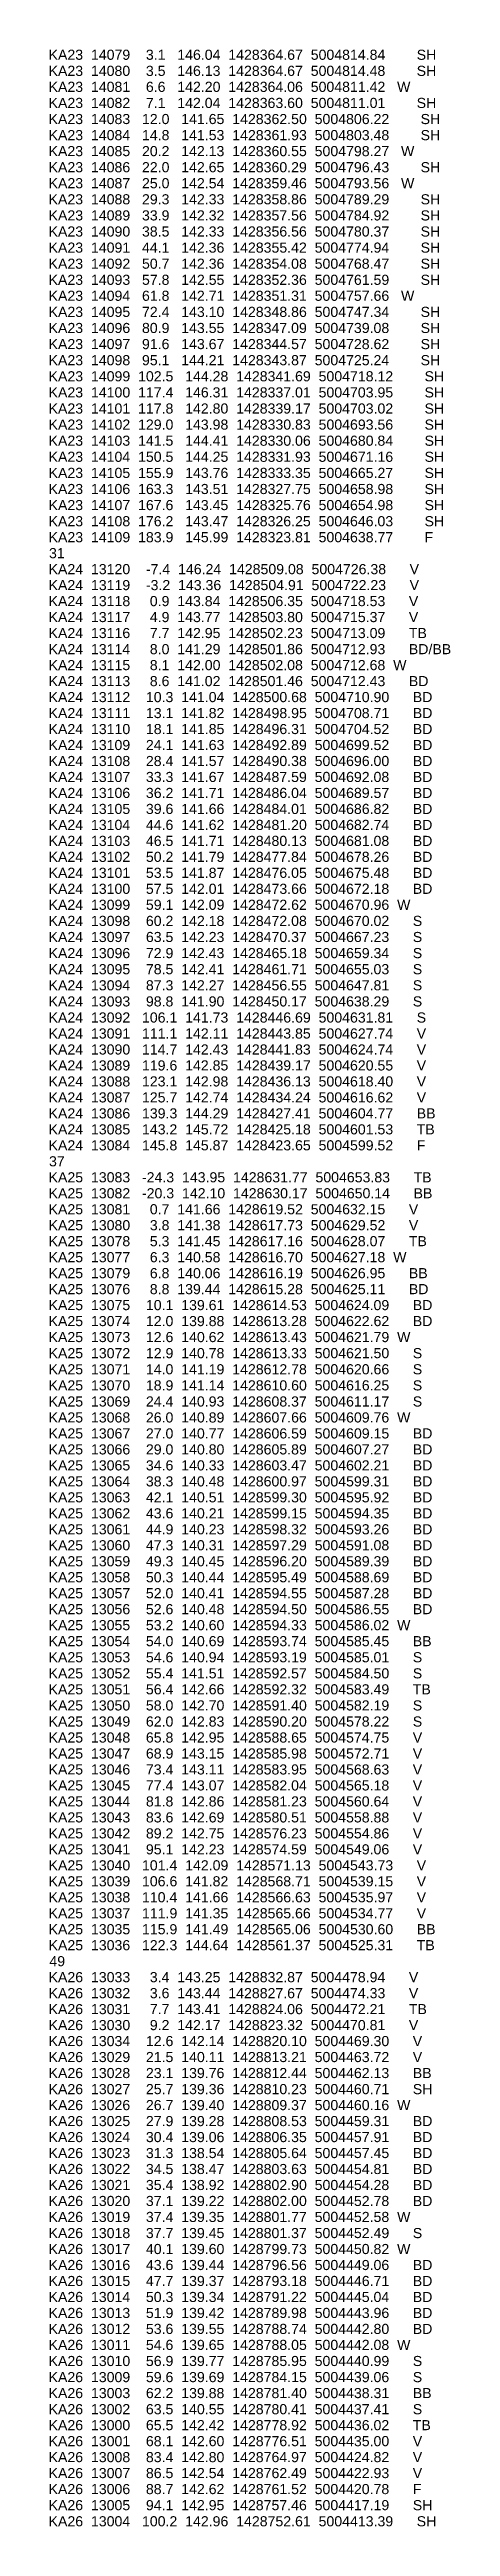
# Model space of a CAD drawing. Header units: millimetres. Extents: x -5342268 to 3537477, y -592557 to 852398.
# Drawn here: x -463558 to -443722, y 337402 to 459932 of the extents above; entities that cross this region are included whole.
import ezdxf

# ---------------------------------------------------------------- set-up
doc = ezdxf.new("R2010")
doc.units = ezdxf.units.MM
doc.layers.get('0').update_dxf_attribs({"lineweight": 0})
doc.styles.get("Standard").update_dxf_attribs({"font": 'arial.ttf'})

msp = doc.modelspace()

# ---------------------------------------------------------------- texts
at = {"color": 40, "true_color": 0xf8d731}
for s, p in [('KA23  14079    3.1   146.04  1428364.67  5004814.84        SH', (-463605, 459424)), ('KA23  14080    3.5   146.13  1428364.67  5004814.48        SH', (-463605, 458628)), ('KA23  14081    6.6   142.20  1428364.06  5004811.42   W', (-463605, 457837)), ('KA23  14082    7.1   142.04  1428363.60  5004811.01        SH', (-463605, 457041)), ('KA23  14083   12.0   141.65  1428362.50  5004806.22        SH', (-463605, 456244)), ('KA23  14084   14.8   141.53  1428361.93  5004803.48        SH', (-463605, 455448)), ('KA23  14085   20.2   142.13  1428360.55  5004798.27   W', (-463605, 454657)), ('KA23  14086   22.0   142.65  1428360.29  5004796.43        SH', (-463605, 453861)), ('KA23  14087   25.0   142.54  1428359.46  5004793.56   W', (-463605, 453070)), ('KA23  14088   29.3   142.33  1428358.86  5004789.29        SH', (-463605, 452274)), ('KA23  14089   33.9   142.32  1428357.56  5004784.92        SH', (-463605, 451477)), ('KA23  14090   38.5   142.33  1428356.56  5004780.37        SH', (-463605, 450681)), ('KA23  14091   44.1   142.36  1428355.42  5004774.94        SH', (-463605, 449884)), ('KA23  14092   50.7   142.36  1428354.08  5004768.47        SH', (-463605, 449088)), ('KA23  14093   57.8   142.55  1428352.36  5004761.59        SH', (-463605, 448291)), ('KA23  14094   61.8   142.71  1428351.31  5004757.66   W', (-463605, 447501)), ('KA23  14095   72.4   143.10  1428348.86  5004747.34        SH', (-463605, 446704)), ('KA23  14096   80.9   143.55  1428347.09  5004739.08        SH', (-463605, 445908)), ('KA23  14097   91.6   143.67  1428344.57  5004728.62        SH', (-463605, 445111)), ('KA23  14098   95.1   144.21  1428343.87  5004725.24        SH', (-463605, 444315)), ('KA23  14099  102.5   144.28  1428341.69  5004718.12        SH', (-463605, 443518)), ('KA23  14100  117.4   146.31  1428337.01  5004703.95        SH', (-463605, 442722)), ('KA23  14101  117.8   142.80  1428339.17  5004703.02        SH', (-463605, 441925)), ('KA23  14102  129.0   143.98  1428330.83  5004693.56        SH', (-463605, 441129)), ('KA23  14103  141.5   144.41  1428330.06  5004680.84        SH', (-463605, 440332)), ('KA23  14104  150.5   144.25  1428331.93  5004671.16        SH', (-463605, 439536)), ('KA23  14105  155.9   143.76  1428333.35  5004665.27        SH', (-463605, 438739)), ('KA23  14106  163.3   143.51  1428327.75  5004658.98        SH', (-463605, 437942)), ('KA23  14107  167.6   143.45  1428325.76  5004654.98        SH', (-463605, 437146)), ('KA23  14108  176.2   143.47  1428326.25  5004646.03        SH', (-463605, 436349)), ('31', (-463584, 434769)), ('KA23  14109  183.9   145.99  1428323.81  5004638.77        F', (-463605, 435559)), ('KA24  13120    -7.4  146.24  1428509.08  5004726.38      V', (-463605, 433978)), ('KA24  13119    -3.2  143.36  1428504.91  5004722.23      V', (-463605, 433188)), ('KA24  13118     0.9  143.84  1428506.35  5004718.53      V', (-463605, 432397)), ('KA24  13117     4.9  143.77  1428503.80  5004715.37      V', (-463605, 431607)), ('KA24  13116     7.7  142.95  1428502.23  5004713.09      TB', (-463605, 430817)), ('KA24  13114     8.0  141.29  1428501.86  5004712.93      BD/BB', (-463605, 430020)), ('KA24  13115     8.1  142.00  1428502.08  5004712.68  W', (-463605, 429230)), ('KA24  13113     8.6  141.02  1428501.46  5004712.43      BD', (-463605, 428439)), ('KA24  13112    10.3  141.04  1428500.68  5004710.90      BD', (-463605, 427649)), ('KA24  13111    13.1  141.82  1428498.95  5004708.71      BD', (-463605, 426859)), ('KA24  13110    18.1  141.85  1428496.31  5004704.52      BD', (-463605, 426068)), ('KA24  13109    24.1  141.63  1428492.89  5004699.52      BD', (-463605, 425278)), ('KA24  13108    28.4  141.57  1428490.38  5004696.00      BD', (-463605, 424487)), ('KA24  13107    33.3  141.67  1428487.59  5004692.08      BD', (-463605, 423697)), ('KA24  13106    36.2  141.71  1428486.04  5004689.57      BD', (-463605, 422907)), ('KA24  13105    39.6  141.66  1428484.01  5004686.82      BD', (-463605, 422116)), ('KA24  13104    44.6  141.62  1428481.20  5004682.74      BD', (-463605, 421326)), ('KA24  13103    46.5  141.71  1428480.13  5004681.08      BD', (-463605, 420535)), ('KA24  13102    50.2  141.79  1428477.84  5004678.26      BD', (-463605, 419745)), ('KA24  13101    53.5  141.87  1428476.05  5004675.48      BD', (-463605, 418955)), ('KA24  13100    57.5  142.01  1428473.66  5004672.18      BD', (-463605, 418164)), ('KA24  13099    59.1  142.09  1428472.62  5004670.96  W', (-463605, 417374)), ('KA24  13098    60.2  142.18  1428472.08  5004670.02      S', (-463605, 416577)), ('KA24  13097    63.5  142.23  1428470.37  5004667.23      S', (-463605, 415781)), ('KA24  13096    72.9  142.43  1428465.18  5004659.34      S', (-463605, 414984)), ('KA24  13095    78.5  142.41  1428461.71  5004655.03      S', (-463605, 414188)), ('KA24  13094    87.3  142.27  1428456.55  5004647.81      S', (-463605, 413391)), ('KA24  13093    98.8  141.90  1428450.17  5004638.29      S', (-463605, 412595)), ('KA24  13092   106.1  141.73  1428446.69  5004631.81      S', (-463605, 411798)), ('KA24  13091   111.1  142.11  1428443.85  5004627.74      V', (-463605, 411008)), ('KA24  13090   114.7  142.43  1428441.83  5004624.74      V', (-463605, 410217)), ('KA24  13089   119.6  142.85  1428439.17  5004620.55      V', (-463605, 409427)), ('KA24  13088   123.1  142.98  1428436.13  5004618.40      V', (-463605, 408637)), ('KA24  13087   125.7  142.74  1428434.24  5004616.62      V', (-463605, 407846)), ('KA24  13086   139.3  144.29  1428427.41  5004604.77      BB', (-463605, 407056)), ('KA24  13085   143.2  145.72  1428425.18  5004601.53      TB', (-463605, 406265)), ('KA24  13084   145.8  145.87  1428423.65  5004599.52      F', (-463605, 405475)), ('37', (-463584, 404685)), ('KA25  13083   -24.3  143.95  1428631.77  5004653.83      TB', (-463605, 403894)), ('KA25  13082   -20.3  142.10  1428630.17  5004650.14      BB', (-463605, 403104)), ('KA25  13081     0.7  141.66  1428619.52  5004632.15      V', (-463605, 402313)), ('KA25  13080     3.8  141.38  1428617.73  5004629.52      V', (-463605, 401523)), ('KA25  13078     5.3  141.45  1428617.16  5004628.07      TB', (-463605, 400733)), ('KA25  13077     6.3  140.58  1428616.70  5004627.18  W', (-463605, 399942)), ('KA25  13079     6.8  140.06  1428616.19  5004626.95      BB', (-463605, 399152)), ('KA25  13076     8.8  139.44  1428615.28  5004625.11      BD', (-463605, 398361)), ('KA25  13075    10.1  139.61  1428614.53  5004624.09      BD', (-463605, 397571)), ('KA25  13074    12.0  139.88  1428613.28  5004622.62      BD', (-463605, 396781)), ('KA25  13073    12.6  140.62  1428613.43  5004621.79  W', (-463605, 395990)), ('KA25  13072    12.9  140.78  1428613.33  5004621.50      S', (-463605, 395194)), ('KA25  13071    14.0  141.19  1428612.78  5004620.66      S', (-463605, 394397)), ('KA25  13070    18.9  141.14  1428610.60  5004616.25      S', (-463605, 393601)), ('KA25  13069    24.4  140.93  1428608.37  5004611.17      S', (-463605, 392804)), ('KA25  13068    26.0  140.89  1428607.66  5004609.76  W', (-463605, 392014)), ('KA25  13067    27.0  140.77  1428606.59  5004609.15      BD', (-463605, 391223)), ('KA25  13066    29.0  140.80  1428605.89  5004607.27      BD', (-463605, 390433)), ('KA25  13065    34.6  140.33  1428603.47  5004602.21      BD', (-463605, 389643)), ('KA25  13064    38.3  140.48  1428600.97  5004599.31      BD', (-463605, 388852)), ('KA25  13063    42.1  140.51  1428599.30  5004595.92      BD', (-463605, 388062)), ('KA25  13062    43.6  140.21  1428599.15  5004594.35      BD', (-463605, 387271)), ('KA25  13061    44.9  140.23  1428598.32  5004593.26      BD', (-463605, 386481)), ('KA25  13060    47.3  140.31  1428597.29  5004591.08      BD', (-463605, 385691)), ('KA25  13059    49.3  140.45  1428596.20  5004589.39      BD', (-463605, 384900)), ('KA25  13058    50.3  140.44  1428595.49  5004588.69      BD', (-463605, 384110)), ('KA25  13057    52.0  140.41  1428594.55  5004587.28      BD', (-463605, 383319)), ('KA25  13056    52.6  140.48  1428594.50  5004586.55      BD', (-463605, 382529)), ('KA25  13055    53.2  140.60  1428594.33  5004586.02  W', (-463605, 381739)), ('KA25  13054    54.0  140.69  1428593.74  5004585.45      BB', (-463605, 380948)), ('KA25  13053    54.6  140.94  1428593.19  5004585.01      S', (-463605, 380152)), ('KA25  13052    55.4  141.51  1428592.57  5004584.50      S', (-463605, 379355)), ('KA25  13051    56.4  142.66  1428592.32  5004583.49      TB', (-463605, 378565)), ('KA25  13050    58.0  142.70  1428591.40  5004582.19      S', (-463605, 377768)), ('KA25  13049    62.0  142.83  1428590.20  5004578.22      S', (-463605, 376972)), ('KA25  13048    65.8  142.95  1428588.65  5004574.75      V', (-463605, 376181)), ('KA25  13047    68.9  143.15  1428585.98  5004572.71      V', (-463605, 375391)), ('KA25  13046    73.4  143.11  1428583.95  5004568.63      V', (-463605, 374601)), ('KA25  13045    77.4  143.07  1428582.04  5004565.18      V', (-463605, 373810)), ('KA25  13044    81.8  142.86  1428581.23  5004560.64      V', (-463605, 373020)), ('KA25  13043    83.6  142.69  1428580.51  5004558.88      V', (-463605, 372229)), ('KA25  13042    89.2  142.75  1428576.23  5004554.86      V', (-463605, 371439)), ('KA25  13041    95.1  142.23  1428574.59  5004549.06      V', (-463605, 370649)), ('KA25  13040   101.4  142.09  1428571.13  5004543.73      V', (-463605, 369858)), ('KA25  13039   106.6  141.82  1428568.71  5004539.15      V', (-463605, 369068)), ('KA25  13038   110.4  141.66  1428566.63  5004535.97      V', (-463605, 368278)), ('KA25  13037   111.9  141.35  1428565.66  5004534.77      V', (-463605, 367487)), ('KA25  13035   115.9  141.49  1428565.06  5004530.60      BB', (-463605, 366697)), ('KA25  13036   122.3  144.64  1428561.37  5004525.31      TB', (-463605, 365906)), ('49', (-463565, 365116)), ('KA26  13033     3.4  143.25  1428832.87  5004478.94      V', (-463605, 364326)), ('KA26  13032     3.6  143.44  1428827.67  5004474.33      V', (-463605, 363535)), ('KA26  13031     7.7  143.41  1428824.06  5004472.21      TB', (-463605, 362745)), ('KA26  13030     9.2  142.17  1428823.32  5004470.81      V', (-463605, 361954)), ('KA26  13034    12.6  142.14  1428820.10  5004469.30      V', (-463605, 361164)), ('KA26  13029    21.5  140.11  1428813.21  5004463.72      V', (-463605, 360374)), ('KA26  13028    23.1  139.76  1428812.44  5004462.13      BB', (-463605, 359583)), ('KA26  13027    25.7  139.36  1428810.23  5004460.71      SH', (-463605, 358787)), ('KA26  13026    26.7  139.40  1428809.37  5004460.16  W', (-463605, 357996)), ('KA26  13025    27.9  139.28  1428808.53  5004459.31      BD', (-463605, 357206)), ('KA26  13024    30.4  139.06  1428806.35  5004457.91      BD', (-463605, 356415)), ('KA26  13023    31.3  138.54  1428805.64  5004457.45      BD', (-463605, 355625)), ('KA26  13022    34.5  138.47  1428803.63  5004454.81      BD', (-463605, 354835)), ('KA26  13021    35.4  138.92  1428802.90  5004454.28      BD', (-463605, 354044)), ('KA26  13020    37.1  139.22  1428802.00  5004452.78      BD', (-463605, 353254)), ('KA26  13019    37.4  139.35  1428801.77  5004452.58  W', (-463605, 352464)), ('KA26  13018    37.7  139.45  1428801.37  5004452.49      S', (-463605, 351667)), ('KA26  13017    40.1  139.60  1428799.73  5004450.82  W', (-463605, 350877)), ('KA26  13016    43.6  139.44  1428796.56  5004449.06      BD', (-463605, 350086)), ('KA26  13015    47.7  139.37  1428793.18  5004446.71      BD', (-463605, 349296)), ('KA26  13014    50.3  139.34  1428791.22  5004445.04      BD', (-463605, 348505)), ('KA26  13013    51.9  139.42  1428789.98  5004443.96      BD', (-463605, 347715)), ('KA26  13012    53.6  139.55  1428788.74  5004442.80      BD', (-463605, 346925)), ('KA26  13011    54.6  139.65  1428788.05  5004442.08  W', (-463605, 346134)), ('KA26  13010    56.9  139.77  1428785.95  5004440.99      S', (-463605, 345338)), ('KA26  13009    59.6  139.69  1428784.15  5004439.06      S', (-463605, 344541)), ('KA26  13003    62.2  139.88  1428781.40  5004438.31      BB', (-463605, 343751)), ('KA26  13002    63.5  140.55  1428780.41  5004437.41      S', (-463605, 342954)), ('KA26  13000    65.5  142.42  1428778.92  5004436.02      TB', (-463605, 342164)), ('KA26  13001    68.1  142.60  1428776.51  5004435.00      V', (-463605, 341373)), ('KA26  13008    83.4  142.80  1428764.97  5004424.82      V', (-463605, 340583)), ('KA26  13007    86.5  142.54  1428762.49  5004422.93      V', (-463605, 339793)), ('KA26  13006    88.7  142.62  1428761.52  5004420.78      F', (-463605, 339002)), ('KA26  13005    94.1  142.95  1428757.46  5004417.19      SH', (-463605, 338206)), ('KA26  13004   100.2  142.96  1428752.61  5004413.39      SH', (-463605, 337409))]:
    msp.add_text(s, height=500, dxfattribs=at).set_placement(p)

doc.saveas('drawing.dxf')
